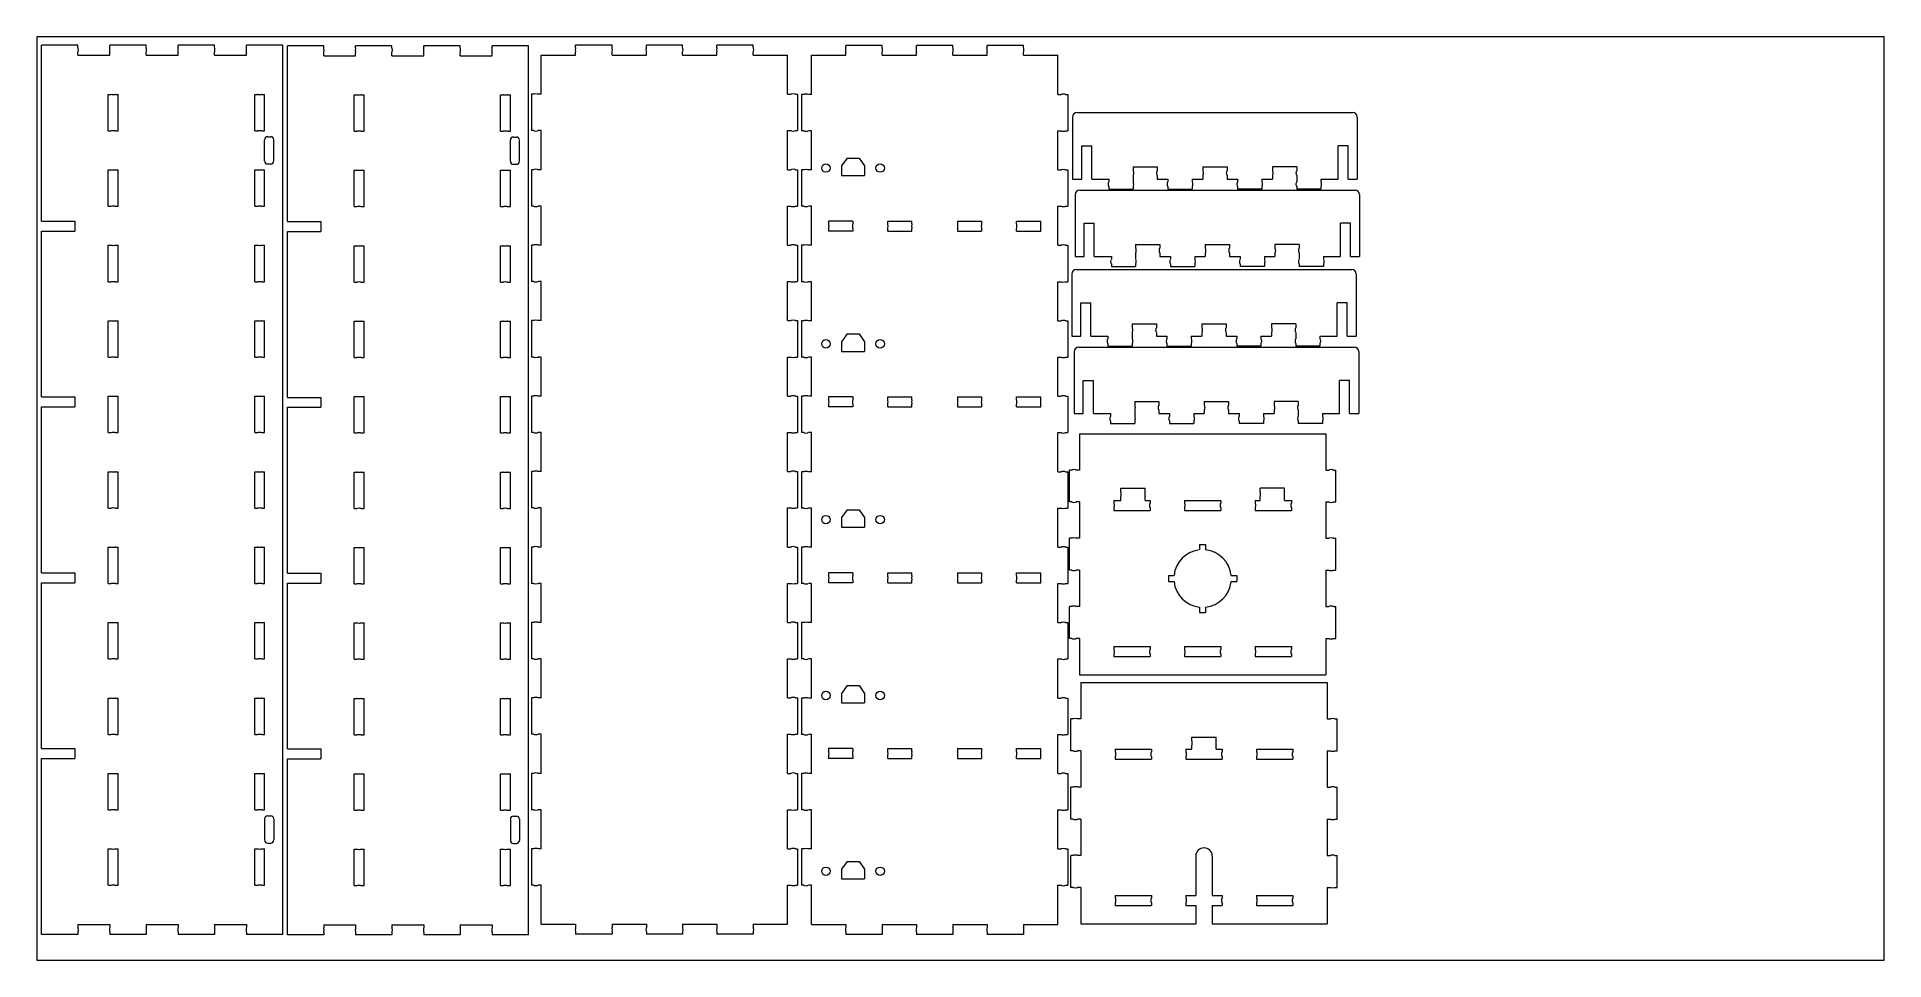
# Paper-space layout '1 Charger - V1' of a CAD drawing. Header units: inches. Extents: x 0 to 24, y 0 to 12.
# The model-space entities are those that its viewports show. They can reach past a viewport. Long polylines and large blocks are cut down to what shows.
import ezdxf

# ---------------------------------------------------------------- set-up
doc = ezdxf.new("R2010")
doc.units = ezdxf.units.IN
doc.header["$LTSCALE"] = 0.5
doc.header["$MEASUREMENT"] = 0
doc.layers.add('Visible', color=1, linetype='Continuous', lineweight=13)

msp = doc.modelspace()

# ---------------------------------------------------------------- linework, layer by layer
at = {"layer": 'Visible'}
for p, q in [((1.05, 11.891), (0.578, 11.891)), ((0.578, 9.605), (0.578, 11.891)), ((1.05, 11.861), (1.05, 11.891)), ((1.05, 11.761), (1.05, 11.802)), ((1.05, 11.761), (1.465, 11.761)), ((1.465, 11.861), (1.465, 11.891)), ((1.937, 11.891), (1.465, 11.891)), ((1.465, 11.761), (1.465, 11.802)), ((1.937, 11.861), (1.937, 11.891)), ((1.937, 11.761), (1.937, 11.802)), ((1.937, 11.761), (2.352, 11.761)), ((2.352, 11.861), (2.352, 11.891)), ((2.825, 11.891), (2.352, 11.891)), ((2.352, 11.761), (2.352, 11.802)), ((2.825, 11.861), (2.825, 11.891)), ((2.825, 11.761), (2.825, 11.802)), ((2.825, 11.761), (3.239, 11.761)), ((3.239, 11.861), (3.239, 11.891)), ((3.712, 11.891), (3.239, 11.891)), ((3.239, 11.761), (3.239, 11.802)), ((3.712, 0.334), (3.712, 11.891)), ((4.243, 11.886), (3.771, 11.886)), ((3.771, 9.601), (3.771, 11.886)), ((4.243, 11.857), (4.243, 11.886)), ((4.243, 11.756), (4.243, 11.798)), ((4.658, 11.857), (4.658, 11.886)), ((5.13, 11.886), (4.658, 11.886)), ((4.658, 11.756), (4.658, 11.798)), ((5.13, 11.857), (5.13, 11.886)), ((5.13, 11.756), (5.13, 11.798)), ((5.545, 11.857), (5.545, 11.886)), ((6.017, 11.886), (5.545, 11.886)), ((5.545, 11.756), (5.545, 11.798)), ((6.017, 11.857), (6.017, 11.886)), ((6.017, 11.756), (6.017, 11.798)), ((6.432, 11.857), (6.432, 11.886)), ((6.905, 11.886), (6.432, 11.886)), ((6.432, 11.756), (6.432, 11.798)), ((6.905, 0.329), (6.905, 11.886)), ((7.07, 11.254), (7.07, 11.763)), ((7.07, 11.763), (7.516, 11.763)), ((7.516, 11.863), (7.516, 11.893)), ((7.989, 11.893), (7.516, 11.893)), ((7.516, 11.763), (7.516, 11.804)), ((7.989, 11.863), (7.989, 11.893)), ((7.989, 11.763), (7.989, 11.804)), ((7.989, 11.763), (8.435, 11.763)), ((8.435, 11.863), (8.435, 11.893)), ((8.907, 11.893), (8.435, 11.893)), ((8.435, 11.763), (8.435, 11.804)), ((8.907, 11.863), (8.907, 11.893)), ((8.907, 11.763), (8.907, 11.804)), ((8.907, 11.763), (9.353, 11.763)), ((9.353, 11.863), (9.353, 11.893)), ((9.825, 11.893), (9.353, 11.893)), ((9.353, 11.763), (9.353, 11.804)), ((9.825, 11.863), (9.825, 11.893)), ((9.825, 11.763), (9.825, 11.804)), ((9.825, 11.763), (10.271, 11.763)), ((10.271, 11.254), (10.271, 11.763)), ((10.581, 11.252), (10.581, 11.761)), ((10.581, 11.761), (11.027, 11.761)), ((11.027, 11.861), (11.027, 11.89)), ((11.499, 11.89), (11.027, 11.89)), ((11.027, 11.761), (11.027, 11.802)), ((11.499, 11.861), (11.499, 11.89)), ((11.499, 11.761), (11.499, 11.802)), ((11.499, 11.761), (11.945, 11.761)), ((11.945, 11.861), (11.945, 11.89)), ((12.418, 11.89), (11.945, 11.89)), ((11.945, 11.761), (11.945, 11.802)), ((12.418, 11.861), (12.418, 11.89)), ((12.418, 11.761), (12.418, 11.802)), ((12.418, 11.761), (12.864, 11.761)), ((12.864, 11.861), (12.864, 11.89)), ((13.336, 11.89), (12.864, 11.89)), ((12.864, 11.761), (12.864, 11.802)), ((13.336, 11.861), (13.336, 11.89)), ((13.336, 11.761), (13.336, 11.802)), ((13.336, 11.761), (13.782, 11.761)), ((13.782, 11.252), (13.782, 11.761)), ((4.243, 11.756), (4.658, 11.756)), ((5.13, 11.756), (5.545, 11.756)), ((6.017, 11.756), (6.432, 11.756)), ((1.444, 11.252), (1.479, 11.252)), ((1.444, 10.78), (1.444, 11.252)), ((1.538, 11.252), (1.574, 11.252)), ((1.574, 10.78), (1.574, 11.252)), ((3.346, 11.252), (3.381, 11.252)), ((3.346, 10.78), (3.346, 11.252)), ((3.44, 11.252), (3.475, 11.252)), ((3.475, 10.78), (3.475, 11.252)), ((4.637, 11.248), (4.672, 11.248)), ((4.637, 10.776), (4.637, 11.248)), ((4.731, 11.248), (4.767, 11.248)), ((4.767, 10.776), (4.767, 11.248)), ((6.538, 11.248), (6.574, 11.248)), ((6.538, 10.776), (6.538, 11.248)), ((6.633, 11.248), (6.668, 11.248)), ((6.668, 10.776), (6.668, 11.248)), ((6.941, 11.254), (6.941, 10.782)), ((6.97, 11.254), (6.941, 11.254)), ((7.07, 11.254), (7.029, 11.254)), ((10.271, 11.254), (10.313, 11.254)), ((10.372, 11.254), (10.401, 11.254)), ((10.401, 11.254), (10.401, 10.782)), ((10.451, 11.252), (10.451, 10.78)), ((10.481, 11.252), (10.451, 11.252)), ((10.581, 11.252), (10.54, 11.252)), ((13.782, 11.252), (13.823, 11.252)), ((13.882, 11.252), (13.912, 11.252)), ((13.912, 11.252), (13.912, 10.78)), ((13.974, 10.959), (13.974, 10.152)), ((14.033, 11.018), (17.612, 11.018)), ((17.671, 10.959), (17.671, 10.152)), ((1.444, 10.78), (1.479, 10.78)), ((1.538, 10.78), (1.574, 10.78)), ((3.346, 10.78), (3.381, 10.78)), ((3.44, 10.78), (3.475, 10.78)), ((3.475, 10.388), (3.475, 10.664)), ((3.515, 10.703), (3.554, 10.703)), ((3.594, 10.388), (3.594, 10.664)), ((4.637, 10.776), (4.672, 10.776)), ((4.731, 10.776), (4.767, 10.776)), ((6.538, 10.776), (6.574, 10.776)), ((6.633, 10.776), (6.668, 10.776)), ((6.668, 10.384), (6.668, 10.659)), ((6.708, 10.699), (6.747, 10.699)), ((6.786, 10.384), (6.786, 10.659)), ((6.97, 10.782), (6.941, 10.782)), ((7.07, 10.782), (7.029, 10.782)), ((7.07, 10.274), (7.07, 10.782)), ((10.271, 10.782), (10.313, 10.782)), ((10.271, 10.274), (10.271, 10.782)), ((10.372, 10.782), (10.401, 10.782)), ((10.481, 10.78), (10.451, 10.78)), ((10.581, 10.78), (10.54, 10.78)), ((10.581, 10.271), (10.581, 10.78)), ((13.782, 10.78), (13.823, 10.78)), ((13.782, 10.271), (13.782, 10.78)), ((13.882, 10.78), (13.912, 10.78)), ((14.092, 10.585), (14.222, 10.585)), ((14.092, 10.152), (14.092, 10.585)), ((14.222, 10.152), (14.222, 10.585)), ((17.553, 10.585), (17.423, 10.585)), ((17.423, 10.152), (17.423, 10.585)), ((17.553, 10.152), (17.553, 10.585)), ((3.515, 10.349), (3.554, 10.349)), ((6.708, 10.344), (6.747, 10.344)), ((11.043, 10.425), (10.972, 10.323)), ((10.972, 10.323), (10.972, 10.199)), ((11.043, 10.425), (11.2, 10.425)), ((11.2, 10.425), (11.271, 10.323)), ((11.271, 10.323), (11.271, 10.199)), ((1.444, 10.272), (1.479, 10.272)), ((1.444, 9.799), (1.444, 10.272)), ((1.538, 10.272), (1.574, 10.272)), ((1.574, 9.799), (1.574, 10.272)), ((3.346, 10.272), (3.381, 10.272)), ((3.346, 9.799), (3.346, 10.272)), ((3.44, 10.272), (3.475, 10.272)), ((3.475, 9.799), (3.475, 10.272)), ((4.637, 10.267), (4.672, 10.267)), ((4.637, 9.795), (4.637, 10.267)), ((4.731, 10.267), (4.767, 10.267)), ((4.767, 9.795), (4.767, 10.267)), ((6.538, 10.267), (6.574, 10.267)), ((6.538, 9.795), (6.538, 10.267)), ((6.633, 10.267), (6.668, 10.267)), ((6.668, 9.795), (6.668, 10.267)), ((6.941, 10.274), (6.941, 9.801)), ((6.97, 10.274), (6.941, 10.274)), ((7.07, 10.274), (7.029, 10.274)), ((10.271, 10.274), (10.313, 10.274)), ((10.372, 10.274), (10.401, 10.274)), ((10.401, 10.274), (10.401, 9.801)), ((10.451, 10.271), (10.451, 9.799)), ((10.481, 10.271), (10.451, 10.271)), ((10.581, 10.271), (10.54, 10.271)), ((10.972, 10.199), (11.271, 10.199)), ((13.782, 10.271), (13.823, 10.271)), ((13.882, 10.271), (13.912, 10.271)), ((13.912, 10.271), (13.912, 9.799)), ((13.974, 10.152), (14.092, 10.152)), ((14.222, 10.152), (14.444, 10.152)), ((14.444, 10.152), (14.444, 10.117)), ((14.759, 10.31), (15.074, 10.31)), ((14.759, 10.31), (14.759, 10.261)), ((14.759, 10.201), (14.759, 10.117)), ((15.074, 10.31), (15.074, 10.261)), ((15.074, 10.201), (15.074, 10.152)), ((15.074, 10.152), (15.212, 10.152)), ((15.212, 10.152), (15.212, 10.117)), ((15.527, 10.152), (15.527, 10.117)), ((15.527, 10.152), (15.665, 10.152)), ((15.665, 10.31), (15.98, 10.31)), ((15.665, 10.31), (15.665, 10.261)), ((15.665, 10.201), (15.665, 10.152)), ((15.98, 10.31), (15.98, 10.261)), ((15.98, 10.201), (15.98, 10.152)), ((15.98, 10.152), (16.118, 10.152)), ((16.118, 10.152), (16.118, 10.117)), ((16.433, 10.152), (16.433, 10.117)), ((16.433, 10.152), (16.57, 10.152)), ((16.885, 10.31), (16.57, 10.31)), ((16.57, 10.31), (16.57, 10.261)), ((16.57, 10.201), (16.57, 10.152)), ((16.885, 10.31), (16.885, 10.261)), ((16.885, 10.201), (16.885, 10.117)), ((17.2, 10.152), (17.2, 10.117)), ((17.2, 10.152), (17.423, 10.152)), ((17.553, 10.152), (17.671, 10.152)), ((14.006, 9.951), (14.006, 9.144)), ((14.066, 10.01), (17.644, 10.01)), ((14.444, 10.058), (14.444, 10.022)), ((14.444, 10.022), (14.759, 10.022)), ((14.759, 10.058), (14.759, 10.022)), ((15.212, 10.058), (15.212, 10.022)), ((15.212, 10.022), (15.527, 10.022)), ((15.527, 10.058), (15.527, 10.022)), ((16.118, 10.058), (16.118, 10.022)), ((16.433, 10.022), (16.118, 10.022)), ((16.433, 10.058), (16.433, 10.022)), ((16.885, 10.058), (16.885, 10.022)), ((17.2, 10.022), (16.885, 10.022)), ((17.2, 10.058), (17.2, 10.022)), ((17.703, 9.951), (17.703, 9.144)), ((0.578, 9.605), (1.011, 9.605)), ((1.011, 9.605), (1.011, 9.475)), ((1.444, 9.799), (1.479, 9.799)), ((1.538, 9.799), (1.574, 9.799)), ((3.346, 9.799), (3.381, 9.799)), ((3.44, 9.799), (3.475, 9.799)), ((3.771, 9.601), (4.204, 9.601)), ((4.204, 9.601), (4.204, 9.471)), ((4.637, 9.795), (4.672, 9.795)), ((4.731, 9.795), (4.767, 9.795)), ((6.538, 9.795), (6.574, 9.795)), ((6.633, 9.795), (6.668, 9.795)), ((6.97, 9.801), (6.941, 9.801)), ((7.07, 9.801), (7.029, 9.801)), ((7.07, 9.293), (7.07, 9.801)), ((10.271, 9.801), (10.313, 9.801)), ((10.271, 9.293), (10.271, 9.801)), ((10.372, 9.801), (10.401, 9.801)), ((10.481, 9.799), (10.451, 9.799)), ((10.581, 9.799), (10.54, 9.799)), ((10.581, 9.291), (10.581, 9.799)), ((11.119, 9.605), (10.804, 9.605)), ((10.804, 9.605), (10.804, 9.57)), ((11.119, 9.605), (11.119, 9.57)), ((11.571, 9.605), (11.886, 9.605)), ((11.571, 9.57), (11.571, 9.605)), ((11.886, 9.57), (11.886, 9.605)), ((12.477, 9.605), (12.792, 9.605)), ((12.477, 9.605), (12.477, 9.57)), ((12.792, 9.605), (12.792, 9.57)), ((13.245, 9.605), (13.56, 9.605)), ((13.245, 9.57), (13.245, 9.605)), ((13.56, 9.57), (13.56, 9.605)), ((13.782, 9.799), (13.823, 9.799)), ((13.782, 9.291), (13.782, 9.799)), ((13.882, 9.799), (13.912, 9.799)), ((0.578, 7.32), (0.578, 9.475)), ((0.578, 9.475), (1.011, 9.475)), ((3.771, 7.315), (3.771, 9.471)), ((3.771, 9.471), (4.204, 9.471)), ((10.804, 9.511), (10.804, 9.475)), ((11.119, 9.475), (10.804, 9.475)), ((11.119, 9.511), (11.119, 9.475)), ((11.571, 9.475), (11.571, 9.511)), ((11.571, 9.475), (11.886, 9.475)), ((11.886, 9.475), (11.886, 9.511)), ((12.477, 9.511), (12.477, 9.475)), ((12.477, 9.475), (12.792, 9.475)), ((12.792, 9.511), (12.792, 9.475)), ((13.245, 9.475), (13.245, 9.511)), ((13.245, 9.475), (13.56, 9.475)), ((13.56, 9.475), (13.56, 9.511)), ((14.125, 9.577), (14.254, 9.577)), ((14.125, 9.144), (14.125, 9.577)), ((14.254, 9.144), (14.254, 9.577)), ((17.585, 9.577), (17.455, 9.577)), ((17.455, 9.144), (17.455, 9.577)), ((17.585, 9.144), (17.585, 9.577)), ((1.444, 9.291), (1.479, 9.291)), ((1.444, 8.818), (1.444, 9.291)), ((1.538, 9.291), (1.574, 9.291)), ((1.574, 8.818), (1.574, 9.291)), ((3.346, 9.291), (3.381, 9.291)), ((3.346, 8.818), (3.346, 9.291)), ((3.44, 9.291), (3.475, 9.291)), ((3.475, 8.818), (3.475, 9.291)), ((4.637, 9.286), (4.672, 9.286)), ((4.637, 8.814), (4.637, 9.286)), ((4.731, 9.286), (4.767, 9.286)), ((4.767, 8.814), (4.767, 9.286)), ((6.538, 9.286), (6.574, 9.286)), ((6.538, 8.814), (6.538, 9.286)), ((6.633, 9.286), (6.668, 9.286)), ((6.668, 8.814), (6.668, 9.286)), ((6.941, 9.293), (6.941, 8.82)), ((6.97, 9.293), (6.941, 9.293)), ((7.07, 9.293), (7.029, 9.293)), ((10.271, 9.293), (10.313, 9.293)), ((10.372, 9.293), (10.401, 9.293)), ((10.401, 9.293), (10.401, 8.82)), ((10.451, 9.291), (10.451, 8.818)), ((10.481, 9.291), (10.451, 9.291)), ((10.581, 9.291), (10.54, 9.291)), ((13.782, 9.291), (13.823, 9.291)), ((13.882, 9.291), (13.912, 9.291)), ((13.912, 9.291), (13.912, 8.818)), ((14.006, 9.144), (14.125, 9.144)), ((14.254, 9.144), (14.477, 9.144)), ((14.477, 9.144), (14.477, 9.109)), ((14.792, 9.302), (15.107, 9.302)), ((14.792, 9.302), (14.792, 9.252)), ((14.792, 9.193), (14.792, 9.109)), ((15.107, 9.302), (15.107, 9.252)), ((15.107, 9.193), (15.107, 9.144)), ((15.107, 9.144), (15.245, 9.144)), ((15.245, 9.144), (15.245, 9.109)), ((15.56, 9.144), (15.56, 9.109)), ((15.56, 9.144), (15.697, 9.144)), ((15.697, 9.302), (16.012, 9.302)), ((15.697, 9.302), (15.697, 9.252)), ((15.697, 9.193), (15.697, 9.144)), ((16.012, 9.302), (16.012, 9.252)), ((16.012, 9.193), (16.012, 9.144)), ((16.012, 9.144), (16.15, 9.144)), ((16.15, 9.144), (16.15, 9.109)), ((16.465, 9.144), (16.465, 9.109)), ((16.465, 9.144), (16.603, 9.144)), ((16.918, 9.302), (16.603, 9.302)), ((16.603, 9.302), (16.603, 9.252)), ((16.603, 9.193), (16.603, 9.144)), ((16.918, 9.302), (16.918, 9.252)), ((16.918, 9.193), (16.918, 9.109)), ((17.233, 9.144), (17.233, 9.109)), ((17.233, 9.144), (17.455, 9.144)), ((17.585, 9.144), (17.703, 9.144)), ((13.962, 8.918), (13.962, 8.111)), ((14.021, 8.977), (17.6, 8.977)), ((14.477, 9.05), (14.477, 9.014)), ((14.477, 9.014), (14.792, 9.014)), ((14.792, 9.05), (14.792, 9.014)), ((15.245, 9.05), (15.245, 9.014)), ((15.245, 9.014), (15.56, 9.014)), ((15.56, 9.05), (15.56, 9.014)), ((16.15, 9.05), (16.15, 9.014)), ((16.465, 9.014), (16.15, 9.014)), ((16.465, 9.05), (16.465, 9.014)), ((16.918, 9.05), (16.918, 9.014)), ((17.233, 9.014), (16.918, 9.014)), ((17.233, 9.05), (17.233, 9.014)), ((17.659, 8.918), (17.659, 8.111)), ((1.444, 8.818), (1.479, 8.818)), ((1.538, 8.818), (1.574, 8.818)), ((3.346, 8.818), (3.381, 8.818)), ((3.44, 8.818), (3.475, 8.818)), ((4.637, 8.814), (4.672, 8.814)), ((4.731, 8.814), (4.767, 8.814)), ((6.538, 8.814), (6.574, 8.814)), ((6.633, 8.814), (6.668, 8.814)), ((6.97, 8.82), (6.941, 8.82)), ((7.07, 8.82), (7.029, 8.82)), ((7.07, 8.312), (7.07, 8.82)), ((10.271, 8.82), (10.313, 8.82)), ((10.271, 8.312), (10.271, 8.82)), ((10.372, 8.82), (10.401, 8.82)), ((10.481, 8.818), (10.451, 8.818)), ((10.581, 8.818), (10.54, 8.818)), ((10.581, 8.31), (10.581, 8.818)), ((13.782, 8.818), (13.823, 8.818)), ((13.782, 8.31), (13.782, 8.818)), ((13.882, 8.818), (13.912, 8.818)), ((14.08, 8.544), (14.21, 8.544)), ((14.08, 8.111), (14.08, 8.544)), ((14.21, 8.111), (14.21, 8.544)), ((17.541, 8.544), (17.411, 8.544)), ((17.411, 8.111), (17.411, 8.544)), ((17.541, 8.111), (17.541, 8.544)), ((1.444, 8.31), (1.479, 8.31)), ((1.444, 7.837), (1.444, 8.31)), ((1.538, 8.31), (1.574, 8.31)), ((1.574, 7.837), (1.574, 8.31)), ((3.346, 8.31), (3.381, 8.31)), ((3.346, 7.837), (3.346, 8.31)), ((3.44, 8.31), (3.475, 8.31)), ((3.475, 7.837), (3.475, 8.31)), ((4.637, 8.306), (4.672, 8.306)), ((4.637, 7.833), (4.637, 8.306)), ((4.731, 8.306), (4.767, 8.306)), ((4.767, 7.833), (4.767, 8.306)), ((6.538, 8.306), (6.574, 8.306)), ((6.538, 7.833), (6.538, 8.306)), ((6.633, 8.306), (6.668, 8.306)), ((6.668, 7.833), (6.668, 8.306)), ((6.941, 8.312), (6.941, 7.839)), ((6.97, 8.312), (6.941, 8.312)), ((7.07, 8.312), (7.029, 8.312)), ((10.271, 8.312), (10.313, 8.312)), ((10.372, 8.312), (10.401, 8.312)), ((10.401, 8.312), (10.401, 7.839)), ((10.451, 8.31), (10.451, 7.837)), ((10.481, 8.31), (10.451, 8.31)), ((10.581, 8.31), (10.54, 8.31)), ((13.782, 8.31), (13.823, 8.31)), ((13.882, 8.31), (13.912, 8.31)), ((13.912, 8.31), (13.912, 7.837)), ((14.747, 8.269), (15.062, 8.269)), ((14.747, 8.269), (14.747, 8.219)), ((14.747, 8.16), (14.747, 8.076)), ((15.062, 8.269), (15.062, 8.219)), ((15.062, 8.16), (15.062, 8.111)), ((15.653, 8.269), (15.968, 8.269)), ((15.653, 8.269), (15.653, 8.219)), ((15.653, 8.16), (15.653, 8.111)), ((15.968, 8.269), (15.968, 8.219)), ((15.968, 8.16), (15.968, 8.111)), ((16.873, 8.269), (16.558, 8.269)), ((16.558, 8.269), (16.558, 8.219)), ((16.558, 8.16), (16.558, 8.111)), ((16.873, 8.269), (16.873, 8.219)), ((16.873, 8.16), (16.873, 8.076)), ((11.043, 8.139), (10.972, 8.037)), ((10.972, 8.037), (10.972, 7.913)), ((11.043, 8.139), (11.2, 8.139)), ((11.2, 8.139), (11.271, 8.037)), ((11.271, 8.037), (11.271, 7.913)), ((13.962, 8.111), (14.08, 8.111)), ((14.054, 7.969), (17.632, 7.969)), ((14.21, 8.111), (14.432, 8.111)), ((14.432, 8.111), (14.432, 8.076)), ((14.432, 8.017), (14.432, 7.981)), ((14.432, 7.981), (14.747, 7.981)), ((14.747, 8.017), (14.747, 7.981)), ((15.062, 8.111), (15.2, 8.111)), ((15.2, 8.111), (15.2, 8.076)), ((15.2, 8.017), (15.2, 7.981)), ((15.2, 7.981), (15.515, 7.981)), ((15.515, 8.111), (15.515, 8.076)), ((15.515, 8.111), (15.653, 8.111)), ((15.515, 8.017), (15.515, 7.981)), ((15.968, 8.111), (16.106, 8.111)), ((16.106, 8.111), (16.106, 8.076)), ((16.106, 8.017), (16.106, 7.981)), ((16.421, 7.981), (16.106, 7.981)), ((16.421, 8.111), (16.421, 8.076)), ((16.421, 8.111), (16.558, 8.111)), ((16.421, 8.017), (16.421, 7.981)), ((16.873, 8.017), (16.873, 7.981)), ((17.188, 7.981), (16.873, 7.981)), ((17.188, 8.111), (17.188, 8.076)), ((17.188, 8.111), (17.411, 8.111)), ((17.188, 8.017), (17.188, 7.981)), ((17.541, 8.111), (17.659, 8.111)), ((1.444, 7.837), (1.479, 7.837)), ((1.538, 7.837), (1.574, 7.837)), ((3.346, 7.837), (3.381, 7.837)), ((3.44, 7.837), (3.475, 7.837)), ((4.637, 7.833), (4.672, 7.833)), ((4.731, 7.833), (4.767, 7.833)), ((6.538, 7.833), (6.574, 7.833)), ((6.633, 7.833), (6.668, 7.833)), ((6.97, 7.839), (6.941, 7.839)), ((7.07, 7.839), (7.029, 7.839)), ((7.07, 7.331), (7.07, 7.839)), ((10.271, 7.839), (10.313, 7.839)), ((10.271, 7.331), (10.271, 7.839)), ((10.372, 7.839), (10.401, 7.839)), ((10.481, 7.837), (10.451, 7.837)), ((10.581, 7.837), (10.54, 7.837)), ((10.581, 7.329), (10.581, 7.837)), ((10.972, 7.913), (11.271, 7.913)), ((13.782, 7.837), (13.823, 7.837)), ((13.782, 7.329), (13.782, 7.837)), ((13.882, 7.837), (13.912, 7.837)), ((13.995, 7.91), (13.995, 7.103)), ((17.691, 7.91), (17.691, 7.103)), ((14.113, 7.536), (14.243, 7.536)), ((14.113, 7.103), (14.113, 7.536)), ((14.243, 7.103), (14.243, 7.536)), ((17.573, 7.536), (17.443, 7.536)), ((17.443, 7.103), (17.443, 7.536)), ((17.573, 7.103), (17.573, 7.536)), ((0.578, 7.32), (1.011, 7.32)), ((1.011, 7.32), (1.011, 7.19)), ((1.444, 7.329), (1.479, 7.329)), ((1.444, 6.857), (1.444, 7.329)), ((1.538, 7.329), (1.574, 7.329)), ((1.574, 6.857), (1.574, 7.329)), ((3.346, 7.329), (3.381, 7.329)), ((3.346, 6.857), (3.346, 7.329)), ((3.44, 7.329), (3.475, 7.329)), ((3.475, 6.857), (3.475, 7.329)), ((3.771, 7.315), (4.204, 7.315)), ((4.204, 7.315), (4.204, 7.186)), ((4.637, 7.325), (4.672, 7.325)), ((4.637, 6.852), (4.637, 7.325)), ((4.731, 7.325), (4.767, 7.325)), ((4.767, 6.852), (4.767, 7.325)), ((6.538, 7.325), (6.574, 7.325)), ((6.538, 6.852), (6.538, 7.325)), ((6.633, 7.325), (6.668, 7.325)), ((6.668, 6.852), (6.668, 7.325)), ((6.941, 7.331), (6.941, 6.859)), ((6.97, 7.331), (6.941, 7.331)), ((7.07, 7.331), (7.029, 7.331)), ((10.271, 7.331), (10.313, 7.331)), ((10.372, 7.331), (10.401, 7.331)), ((10.401, 7.331), (10.401, 6.859)), ((10.451, 7.329), (10.451, 6.856)), ((10.481, 7.329), (10.451, 7.329)), ((10.581, 7.329), (10.54, 7.329)), ((11.119, 7.32), (10.804, 7.32)), ((10.804, 7.32), (10.804, 7.284)), ((10.804, 7.225), (10.804, 7.19)), ((11.119, 7.32), (11.119, 7.284)), ((11.119, 7.225), (11.119, 7.19)), ((11.571, 7.32), (11.886, 7.32)), ((11.571, 7.284), (11.571, 7.32)), ((11.571, 7.19), (11.571, 7.225)), ((11.886, 7.284), (11.886, 7.32)), ((11.886, 7.19), (11.886, 7.225)), ((12.477, 7.32), (12.792, 7.32)), ((12.477, 7.32), (12.477, 7.284)), ((12.477, 7.225), (12.477, 7.19)), ((12.792, 7.32), (12.792, 7.284)), ((12.792, 7.225), (12.792, 7.19)), ((13.245, 7.32), (13.56, 7.32)), ((13.245, 7.284), (13.245, 7.32)), ((13.245, 7.19), (13.245, 7.225)), ((13.56, 7.284), (13.56, 7.32)), ((13.56, 7.19), (13.56, 7.225)), ((13.782, 7.329), (13.823, 7.329)), ((13.882, 7.329), (13.912, 7.329)), ((13.912, 7.329), (13.912, 6.856)), ((14.78, 7.261), (15.095, 7.261)), ((14.78, 7.261), (14.78, 7.211)), ((15.095, 7.261), (15.095, 7.211)), ((15.685, 7.261), (16, 7.261)), ((15.685, 7.261), (15.685, 7.211)), ((16, 7.261), (16, 7.211)), ((16.906, 7.261), (16.591, 7.261)), ((16.591, 7.261), (16.591, 7.211)), ((16.906, 7.261), (16.906, 7.211)), ((0.578, 5.034), (0.578, 7.19)), ((0.578, 7.19), (1.011, 7.19)), ((3.771, 5.03), (3.771, 7.186)), ((3.771, 7.186), (4.204, 7.186)), ((11.119, 7.19), (10.804, 7.19)), ((11.571, 7.19), (11.886, 7.19)), ((12.477, 7.19), (12.792, 7.19)), ((13.245, 7.19), (13.56, 7.19)), ((13.995, 7.103), (14.113, 7.103)), ((14.243, 7.103), (14.465, 7.103)), ((14.465, 7.103), (14.465, 7.068)), ((14.465, 7.009), (14.465, 6.973)), ((14.465, 6.973), (14.78, 6.973)), ((14.78, 7.152), (14.78, 7.068)), ((14.78, 7.009), (14.78, 6.973)), ((15.095, 7.152), (15.095, 7.103)), ((15.095, 7.103), (15.233, 7.103)), ((15.233, 7.103), (15.233, 7.068)), ((15.233, 7.009), (15.233, 6.973)), ((15.233, 6.973), (15.548, 6.973)), ((15.548, 7.103), (15.548, 7.068)), ((15.548, 7.103), (15.685, 7.103)), ((15.548, 7.009), (15.548, 6.973)), ((15.685, 7.152), (15.685, 7.103)), ((16, 7.152), (16, 7.103)), ((16, 7.103), (16.138, 7.103)), ((16.138, 7.103), (16.138, 7.068)), ((16.138, 7.009), (16.138, 6.973)), ((16.453, 6.973), (16.138, 6.973)), ((16.453, 7.103), (16.453, 7.068)), ((16.453, 7.103), (16.591, 7.103)), ((16.453, 7.009), (16.453, 6.973)), ((16.591, 7.152), (16.591, 7.103)), ((16.906, 7.152), (16.906, 7.068)), ((16.906, 7.009), (16.906, 6.973)), ((17.221, 6.973), (16.906, 6.973)), ((17.221, 7.103), (17.221, 7.068)), ((17.221, 7.103), (17.443, 7.103)), ((17.221, 7.009), (17.221, 6.973)), ((17.573, 7.103), (17.691, 7.103)), ((1.444, 6.857), (1.479, 6.857)), ((1.538, 6.857), (1.574, 6.857)), ((3.346, 6.857), (3.381, 6.857)), ((3.44, 6.857), (3.475, 6.857)), ((4.637, 6.852), (4.672, 6.852)), ((4.731, 6.852), (4.767, 6.852)), ((6.538, 6.852), (6.574, 6.852)), ((6.633, 6.852), (6.668, 6.852)), ((6.97, 6.859), (6.941, 6.859)), ((7.07, 6.859), (7.029, 6.859)), ((7.07, 6.35), (7.07, 6.859)), ((10.271, 6.859), (10.313, 6.859)), ((10.271, 6.35), (10.271, 6.859)), ((10.372, 6.859), (10.401, 6.859)), ((10.481, 6.856), (10.451, 6.856)), ((10.581, 6.856), (10.54, 6.856)), ((10.581, 6.348), (10.581, 6.856)), ((13.782, 6.856), (13.823, 6.856)), ((13.782, 6.348), (13.782, 6.856)), ((13.882, 6.856), (13.912, 6.856)), ((14.062, 6.842), (14.062, 6.37)), ((14.062, 6.842), (17.263, 6.842)), ((17.263, 6.842), (17.263, 6.37)), ((1.444, 6.348), (1.479, 6.348)), ((1.444, 5.876), (1.444, 6.348)), ((1.538, 6.348), (1.574, 6.348)), ((1.574, 5.876), (1.574, 6.348)), ((3.346, 6.348), (3.381, 6.348)), ((3.346, 5.876), (3.346, 6.348)), ((3.44, 6.348), (3.475, 6.348)), ((3.475, 5.876), (3.475, 6.348)), ((4.637, 6.344), (4.672, 6.344)), ((4.637, 5.872), (4.637, 6.344)), ((4.731, 6.344), (4.767, 6.344)), ((4.767, 5.872), (4.767, 6.344)), ((6.538, 6.344), (6.574, 6.344)), ((6.538, 5.872), (6.538, 6.344)), ((6.633, 6.344), (6.668, 6.344)), ((6.668, 5.872), (6.668, 6.344)), ((6.941, 6.35), (6.941, 5.878)), ((6.97, 6.35), (6.941, 6.35)), ((7.07, 6.35), (7.029, 6.35)), ((10.271, 6.35), (10.313, 6.35)), ((10.372, 6.35), (10.401, 6.35)), ((10.401, 6.35), (10.401, 5.878)), ((10.451, 6.348), (10.451, 5.876)), ((10.481, 6.348), (10.451, 6.348)), ((10.581, 6.348), (10.54, 6.348)), ((13.782, 6.348), (13.823, 6.348)), ((13.882, 6.348), (13.912, 6.348)), ((13.912, 6.348), (13.912, 5.876)), ((13.932, 5.955), (13.932, 6.37)), ((13.962, 6.37), (13.932, 6.37)), ((14.062, 6.37), (14.021, 6.37)), ((17.263, 6.37), (17.304, 6.37)), ((17.364, 6.37), (17.393, 6.37)), ((17.393, 5.955), (17.393, 6.37)), ((14.6, 6.133), (14.915, 6.133)), ((14.6, 6.084), (14.6, 6.133)), ((14.6, 5.976), (14.6, 6.025)), ((14.915, 6.084), (14.915, 6.133)), ((14.915, 5.976), (14.915, 6.025)), ((16.726, 6.133), (16.411, 6.133)), ((16.411, 6.084), (16.411, 6.133)), ((16.411, 5.976), (16.411, 6.025)), ((16.726, 6.084), (16.726, 6.133)), ((16.726, 5.976), (16.726, 6.025)), ((1.444, 5.876), (1.479, 5.876)), ((1.538, 5.876), (1.574, 5.876)), ((3.346, 5.876), (3.381, 5.876)), ((3.44, 5.876), (3.475, 5.876)), ((4.637, 5.872), (4.672, 5.872)), ((4.731, 5.872), (4.767, 5.872)), ((6.538, 5.872), (6.574, 5.872)), ((6.633, 5.872), (6.668, 5.872)), ((6.97, 5.878), (6.941, 5.878)), ((7.07, 5.878), (7.029, 5.878)), ((7.07, 5.369), (7.07, 5.878)), ((10.271, 5.878), (10.313, 5.878)), ((10.271, 5.369), (10.271, 5.878)), ((10.372, 5.878), (10.401, 5.878)), ((10.481, 5.876), (10.451, 5.876)), ((10.581, 5.876), (10.54, 5.876)), ((10.581, 5.367), (10.581, 5.876)), ((11.043, 5.854), (10.972, 5.752)), ((11.043, 5.854), (11.2, 5.854)), ((11.2, 5.854), (11.271, 5.752)), ((13.782, 5.876), (13.823, 5.876)), ((13.782, 5.367), (13.782, 5.876)), ((13.882, 5.876), (13.912, 5.876)), ((13.962, 5.955), (13.932, 5.955)), ((14.062, 5.955), (14.021, 5.955)), ((14.062, 5.955), (14.062, 5.483)), ((14.508, 5.976), (14.508, 5.941)), ((14.508, 5.976), (14.6, 5.976)), ((14.508, 5.881), (14.508, 5.846)), ((14.508, 5.846), (14.981, 5.846)), ((14.915, 5.976), (14.981, 5.976)), ((14.981, 5.976), (14.981, 5.941)), ((14.981, 5.881), (14.981, 5.846)), ((15.427, 5.976), (15.899, 5.976)), ((15.427, 5.976), (15.427, 5.941)), ((15.427, 5.881), (15.427, 5.846)), ((15.427, 5.846), (15.899, 5.846)), ((15.899, 5.976), (15.899, 5.941)), ((15.899, 5.881), (15.899, 5.846)), ((16.345, 5.976), (16.345, 5.941)), ((16.345, 5.976), (16.411, 5.976)), ((16.345, 5.881), (16.345, 5.846)), ((16.345, 5.846), (16.817, 5.846)), ((16.726, 5.976), (16.817, 5.976)), ((16.817, 5.976), (16.817, 5.941)), ((16.817, 5.881), (16.817, 5.846)), ((17.263, 5.955), (17.304, 5.955)), ((17.263, 5.955), (17.263, 5.483)), ((17.364, 5.955), (17.393, 5.955)), ((10.972, 5.752), (10.972, 5.628)), ((10.972, 5.628), (11.271, 5.628)), ((11.271, 5.752), (11.271, 5.628)), ((1.444, 5.368), (1.479, 5.368)), ((1.444, 4.895), (1.444, 5.368)), ((1.538, 5.368), (1.574, 5.368)), ((1.574, 4.895), (1.574, 5.368)), ((3.346, 5.368), (3.381, 5.368)), ((3.346, 4.895), (3.346, 5.368)), ((3.44, 5.368), (3.475, 5.368)), ((3.475, 4.895), (3.475, 5.368)), ((4.637, 5.363), (4.672, 5.363)), ((4.637, 4.891), (4.637, 5.363)), ((4.731, 5.363), (4.767, 5.363)), ((4.767, 4.891), (4.767, 5.363)), ((6.538, 5.363), (6.574, 5.363)), ((6.538, 4.891), (6.538, 5.363)), ((6.633, 5.363), (6.668, 5.363)), ((6.668, 4.891), (6.668, 5.363)), ((6.941, 5.369), (6.941, 4.897)), ((6.97, 5.369), (6.941, 5.369)), ((7.07, 5.369), (7.029, 5.369)), ((10.271, 5.369), (10.313, 5.369)), ((10.372, 5.369), (10.401, 5.369)), ((10.401, 5.369), (10.401, 4.897)), ((10.451, 5.367), (10.451, 4.895)), ((10.481, 5.367), (10.451, 5.367)), ((10.581, 5.367), (10.54, 5.367)), ((13.782, 5.367), (13.823, 5.367)), ((13.882, 5.367), (13.912, 5.367)), ((13.912, 5.367), (13.912, 4.895)), ((13.932, 5.068), (13.932, 5.483)), ((13.962, 5.483), (13.932, 5.483)), ((14.062, 5.483), (14.021, 5.483)), ((15.623, 5.403), (15.702, 5.403)), ((15.623, 5.403), (15.623, 5.332)), ((15.702, 5.403), (15.702, 5.332)), ((17.263, 5.483), (17.304, 5.483)), ((17.364, 5.483), (17.393, 5.483)), ((17.393, 5.068), (17.393, 5.483)), ((13.962, 5.068), (13.932, 5.068)), ((14.062, 5.068), (14.021, 5.068)), ((14.062, 5.068), (14.062, 4.595)), ((17.263, 5.068), (17.304, 5.068)), ((17.263, 5.068), (17.263, 4.595)), ((17.364, 5.068), (17.393, 5.068)), ((0.578, 5.034), (1.011, 5.034)), ((0.578, 2.749), (0.578, 4.904)), ((0.578, 4.904), (1.011, 4.904)), ((1.011, 5.034), (1.011, 4.904)), ((1.444, 4.895), (1.479, 4.895)), ((1.538, 4.895), (1.574, 4.895)), ((3.346, 4.895), (3.381, 4.895)), ((3.44, 4.895), (3.475, 4.895)), ((3.771, 5.03), (4.204, 5.03)), ((3.771, 2.745), (3.771, 4.9)), ((3.771, 4.9), (4.204, 4.9)), ((4.204, 5.03), (4.204, 4.9)), ((4.637, 4.891), (4.672, 4.891)), ((4.731, 4.891), (4.767, 4.891)), ((6.538, 4.891), (6.574, 4.891)), ((6.633, 4.891), (6.668, 4.891)), ((6.97, 4.897), (6.941, 4.897)), ((7.07, 4.897), (7.029, 4.897)), ((7.07, 4.389), (7.07, 4.897)), ((10.271, 4.897), (10.313, 4.897)), ((10.271, 4.389), (10.271, 4.897)), ((10.372, 4.897), (10.401, 4.897)), ((10.481, 4.895), (10.451, 4.895)), ((10.581, 4.895), (10.54, 4.895)), ((10.581, 4.386), (10.581, 4.895)), ((11.119, 5.034), (10.804, 5.034)), ((10.804, 5.034), (10.804, 4.999)), ((10.804, 4.94), (10.804, 4.904)), ((11.119, 4.904), (10.804, 4.904)), ((11.119, 5.034), (11.119, 4.999)), ((11.119, 4.94), (11.119, 4.904)), ((11.571, 5.034), (11.886, 5.034)), ((11.571, 4.999), (11.571, 5.034)), ((11.571, 4.904), (11.571, 4.94)), ((11.571, 4.904), (11.886, 4.904)), ((11.886, 4.999), (11.886, 5.034)), ((11.886, 4.904), (11.886, 4.94)), ((12.477, 5.034), (12.792, 5.034)), ((12.477, 5.034), (12.477, 4.999)), ((12.477, 4.94), (12.477, 4.904)), ((12.477, 4.904), (12.792, 4.904)), ((12.792, 5.034), (12.792, 4.999)), ((12.792, 4.94), (12.792, 4.904)), ((13.245, 5.034), (13.56, 5.034)), ((13.245, 4.999), (13.245, 5.034)), ((13.245, 4.904), (13.245, 4.94)), ((13.245, 4.904), (13.56, 4.904)), ((13.56, 4.999), (13.56, 5.034)), ((13.56, 4.904), (13.56, 4.94)), ((13.782, 4.895), (13.823, 4.895)), ((13.782, 4.386), (13.782, 4.895)), ((13.882, 4.895), (13.912, 4.895)), ((15.22, 5), (15.291, 5)), ((15.22, 5), (15.22, 4.921)), ((15.22, 4.921), (15.291, 4.921)), ((16.035, 5), (16.106, 5)), ((16.035, 4.921), (16.106, 4.921)), ((16.106, 5), (16.106, 4.921)), ((13.932, 4.181), (13.932, 4.595)), ((13.962, 4.595), (13.932, 4.595)), ((14.062, 4.595), (14.021, 4.595)), ((15.623, 4.588), (15.623, 4.517)), ((15.702, 4.588), (15.702, 4.517)), ((17.263, 4.595), (17.304, 4.595)), ((17.364, 4.595), (17.393, 4.595)), ((17.393, 4.181), (17.393, 4.595)), ((1.444, 4.387), (1.479, 4.387)), ((1.444, 3.914), (1.444, 4.387)), ((1.538, 4.387), (1.574, 4.387)), ((1.574, 3.914), (1.574, 4.387)), ((3.346, 4.387), (3.381, 4.387)), ((3.346, 3.914), (3.346, 4.387)), ((3.44, 4.387), (3.475, 4.387)), ((3.475, 3.914), (3.475, 4.387)), ((4.637, 4.382), (4.672, 4.382)), ((4.637, 3.91), (4.637, 4.382)), ((4.731, 4.382), (4.767, 4.382)), ((4.767, 3.91), (4.767, 4.382)), ((6.538, 4.382), (6.574, 4.382)), ((6.538, 3.91), (6.538, 4.382)), ((6.633, 4.382), (6.668, 4.382)), ((6.668, 3.91), (6.668, 4.382)), ((6.941, 4.389), (6.941, 3.916)), ((6.97, 4.389), (6.941, 4.389)), ((7.07, 4.389), (7.029, 4.389)), ((10.271, 4.389), (10.313, 4.389)), ((10.372, 4.389), (10.401, 4.389)), ((10.401, 4.389), (10.401, 3.916)), ((10.451, 4.386), (10.451, 3.914)), ((10.481, 4.386), (10.451, 4.386)), ((10.581, 4.386), (10.54, 4.386)), ((13.782, 4.386), (13.823, 4.386)), ((13.882, 4.386), (13.912, 4.386)), ((13.912, 4.386), (13.912, 3.914)), ((15.623, 4.517), (15.702, 4.517)), ((13.962, 4.181), (13.932, 4.181)), ((14.062, 4.181), (14.021, 4.181)), ((14.062, 4.181), (14.062, 3.708)), ((17.263, 4.181), (17.304, 4.181)), ((17.263, 4.181), (17.263, 3.708)), ((17.364, 4.181), (17.393, 4.181)), ((1.444, 3.914), (1.479, 3.914)), ((1.538, 3.914), (1.574, 3.914)), ((3.346, 3.914), (3.381, 3.914)), ((3.44, 3.914), (3.475, 3.914)), ((4.637, 3.91), (4.672, 3.91)), ((4.731, 3.91), (4.767, 3.91)), ((6.538, 3.91), (6.574, 3.91)), ((6.633, 3.91), (6.668, 3.91)), ((6.97, 3.916), (6.941, 3.916)), ((7.07, 3.916), (7.029, 3.916)), ((7.07, 3.408), (7.07, 3.916)), ((10.271, 3.916), (10.313, 3.916)), ((10.271, 3.408), (10.271, 3.916)), ((10.372, 3.916), (10.401, 3.916)), ((10.481, 3.914), (10.451, 3.914)), ((10.581, 3.914), (10.54, 3.914)), ((10.581, 3.406), (10.581, 3.914)), ((13.782, 3.914), (13.823, 3.914)), ((13.782, 3.406), (13.782, 3.914)), ((13.882, 3.914), (13.912, 3.914)), ((14.508, 4.074), (14.981, 4.074)), ((14.508, 4.074), (14.508, 4.039)), ((14.508, 3.98), (14.508, 3.944)), ((14.508, 3.944), (14.981, 3.944)), ((14.981, 4.074), (14.981, 4.039)), ((14.981, 3.98), (14.981, 3.944)), ((15.427, 4.074), (15.899, 4.074)), ((15.427, 4.074), (15.427, 4.039)), ((15.427, 3.98), (15.427, 3.944)), ((15.427, 3.944), (15.899, 3.944)), ((15.899, 4.074), (15.899, 4.039)), ((15.899, 3.98), (15.899, 3.944)), ((16.345, 4.074), (16.817, 4.074)), ((16.345, 4.074), (16.345, 4.039)), ((16.345, 3.98), (16.345, 3.944)), ((16.345, 3.944), (16.817, 3.944)), ((16.817, 4.074), (16.817, 4.039)), ((16.817, 3.98), (16.817, 3.944)), ((14.062, 3.708), (17.263, 3.708)), ((14.081, 3.607), (14.081, 3.134)), ((14.081, 3.607), (17.282, 3.607)), ((17.282, 3.607), (17.282, 3.134)), ((1.444, 3.406), (1.479, 3.406)), ((1.444, 2.933), (1.444, 3.406)), ((1.538, 3.406), (1.574, 3.406)), ((1.574, 2.933), (1.574, 3.406)), ((3.346, 3.406), (3.381, 3.406)), ((3.346, 2.933), (3.346, 3.406)), ((3.44, 3.406), (3.475, 3.406)), ((3.475, 2.933), (3.475, 3.406)), ((4.637, 3.402), (4.672, 3.402)), ((4.637, 2.929), (4.637, 3.402)), ((4.731, 3.402), (4.767, 3.402)), ((4.767, 2.929), (4.767, 3.402)), ((6.538, 3.402), (6.574, 3.402)), ((6.538, 2.929), (6.538, 3.402)), ((6.633, 3.402), (6.668, 3.402)), ((6.668, 2.929), (6.668, 3.402)), ((6.941, 3.408), (6.941, 2.935)), ((6.97, 3.408), (6.941, 3.408)), ((7.07, 3.408), (7.029, 3.408)), ((10.271, 3.408), (10.313, 3.408)), ((10.372, 3.408), (10.401, 3.408)), ((10.401, 3.408), (10.401, 2.935)), ((10.451, 3.406), (10.451, 2.933)), ((10.481, 3.406), (10.451, 3.406)), ((10.581, 3.406), (10.54, 3.406)), ((11.043, 3.569), (10.972, 3.466)), ((10.972, 3.466), (10.972, 3.342)), ((11.043, 3.569), (11.2, 3.569)), ((11.2, 3.569), (11.271, 3.466)), ((11.271, 3.466), (11.271, 3.342)), ((13.782, 3.406), (13.823, 3.406)), ((13.882, 3.406), (13.912, 3.406)), ((13.912, 3.406), (13.912, 2.933)), ((10.972, 3.342), (11.271, 3.342)), ((13.951, 2.72), (13.951, 3.134)), ((13.98, 3.134), (13.951, 3.134)), ((14.081, 3.134), (14.039, 3.134)), ((17.282, 3.134), (17.323, 3.134)), ((17.382, 3.134), (17.411, 3.134)), ((17.411, 2.72), (17.411, 3.134)), ((1.444, 2.933), (1.479, 2.933)), ((1.538, 2.933), (1.574, 2.933)), ((3.346, 2.933), (3.381, 2.933)), ((3.44, 2.933), (3.475, 2.933)), ((4.637, 2.929), (4.672, 2.929)), ((4.731, 2.929), (4.767, 2.929)), ((6.538, 2.929), (6.574, 2.929)), ((6.633, 2.929), (6.668, 2.929)), ((6.97, 2.935), (6.941, 2.935)), ((7.07, 2.935), (7.029, 2.935)), ((7.07, 2.427), (7.07, 2.935)), ((10.271, 2.935), (10.313, 2.935)), ((10.271, 2.427), (10.271, 2.935)), ((10.372, 2.935), (10.401, 2.935)), ((10.481, 2.933), (10.451, 2.933)), ((10.581, 2.933), (10.54, 2.933)), ((10.581, 2.425), (10.581, 2.933)), ((13.782, 2.933), (13.823, 2.933)), ((13.782, 2.425), (13.782, 2.933)), ((13.882, 2.933), (13.912, 2.933)), ((15.524, 2.898), (15.839, 2.898)), ((15.524, 2.849), (15.524, 2.898)), ((15.839, 2.849), (15.839, 2.898)), ((0.578, 2.749), (1.011, 2.749)), ((1.011, 2.749), (1.011, 2.619)), ((3.771, 2.745), (4.204, 2.745)), ((4.204, 2.745), (4.204, 2.615)), ((11.119, 2.749), (10.804, 2.749)), ((10.804, 2.749), (10.804, 2.713)), ((10.804, 2.654), (10.804, 2.619)), ((11.119, 2.749), (11.119, 2.713)), ((11.119, 2.654), (11.119, 2.619)), ((11.571, 2.749), (11.886, 2.749)), ((11.571, 2.713), (11.571, 2.749)), ((11.571, 2.619), (11.571, 2.654)), ((11.886, 2.713), (11.886, 2.749)), ((11.886, 2.619), (11.886, 2.654)), ((12.477, 2.749), (12.792, 2.749)), ((12.477, 2.749), (12.477, 2.713)), ((12.477, 2.654), (12.477, 2.619)), ((12.792, 2.749), (12.792, 2.713)), ((12.792, 2.654), (12.792, 2.619)), ((13.245, 2.749), (13.56, 2.749)), ((13.245, 2.713), (13.245, 2.749)), ((13.245, 2.619), (13.245, 2.654)), ((13.56, 2.713), (13.56, 2.749)), ((13.56, 2.619), (13.56, 2.654)), ((13.98, 2.72), (13.951, 2.72)), ((14.081, 2.72), (14.039, 2.72)), ((14.081, 2.72), (14.081, 2.247)), ((14.527, 2.741), (14.999, 2.741)), ((14.527, 2.741), (14.527, 2.705)), ((14.527, 2.646), (14.527, 2.611)), ((14.999, 2.741), (14.999, 2.705)), ((14.999, 2.646), (14.999, 2.611)), ((15.445, 2.741), (15.445, 2.705)), ((15.445, 2.741), (15.524, 2.741)), ((15.445, 2.646), (15.445, 2.611)), ((15.524, 2.741), (15.524, 2.79)), ((15.839, 2.741), (15.839, 2.79)), ((15.839, 2.741), (15.917, 2.741)), ((15.917, 2.741), (15.917, 2.705)), ((15.917, 2.646), (15.917, 2.611)), ((16.363, 2.741), (16.836, 2.741)), ((16.363, 2.741), (16.363, 2.705)), ((16.363, 2.646), (16.363, 2.611)), ((16.836, 2.741), (16.836, 2.705)), ((16.836, 2.646), (16.836, 2.611)), ((17.282, 2.72), (17.323, 2.72)), ((17.282, 2.72), (17.282, 2.247)), ((17.382, 2.72), (17.411, 2.72)), ((0.578, 0.334), (0.578, 2.619)), ((0.578, 2.619), (1.011, 2.619)), ((1.444, 2.425), (1.479, 2.425)), ((1.444, 1.953), (1.444, 2.425)), ((1.538, 2.425), (1.574, 2.425)), ((1.574, 1.953), (1.574, 2.425)), ((3.346, 2.425), (3.381, 2.425)), ((3.346, 1.953), (3.346, 2.425)), ((3.44, 2.425), (3.475, 2.425)), ((3.475, 1.953), (3.475, 2.425)), ((3.771, 0.329), (3.771, 2.615)), ((3.771, 2.615), (4.204, 2.615)), ((4.637, 2.421), (4.672, 2.421)), ((4.637, 1.948), (4.637, 2.421)), ((4.731, 2.421), (4.767, 2.421)), ((4.767, 1.948), (4.767, 2.421)), ((6.538, 2.421), (6.574, 2.421)), ((6.538, 1.948), (6.538, 2.421)), ((6.633, 2.421), (6.668, 2.421)), ((6.668, 1.948), (6.668, 2.421)), ((6.941, 2.427), (6.941, 1.955)), ((6.97, 2.427), (6.941, 2.427)), ((7.07, 2.427), (7.029, 2.427)), ((10.271, 2.427), (10.313, 2.427)), ((10.372, 2.427), (10.401, 2.427)), ((10.401, 2.427), (10.401, 1.955)), ((10.451, 2.425), (10.451, 1.952)), ((10.481, 2.425), (10.451, 2.425)), ((10.581, 2.425), (10.54, 2.425)), ((11.119, 2.619), (10.804, 2.619)), ((11.571, 2.619), (11.886, 2.619)), ((12.477, 2.619), (12.792, 2.619)), ((13.245, 2.619), (13.56, 2.619)), ((13.782, 2.425), (13.823, 2.425)), ((13.882, 2.425), (13.912, 2.425)), ((13.912, 2.425), (13.912, 1.952)), ((14.527, 2.611), (14.999, 2.611)), ((15.445, 2.611), (15.917, 2.611)), ((16.363, 2.611), (16.836, 2.611)), ((13.951, 1.832), (13.951, 2.247)), ((13.98, 2.247), (13.951, 2.247)), ((14.081, 2.247), (14.039, 2.247)), ((17.282, 2.247), (17.323, 2.247)), ((17.382, 2.247), (17.411, 2.247)), ((17.411, 1.832), (17.411, 2.247)), ((1.444, 1.953), (1.479, 1.953)), ((1.538, 1.953), (1.574, 1.953)), ((3.346, 1.953), (3.381, 1.953)), ((3.44, 1.953), (3.475, 1.953)), ((4.637, 1.948), (4.672, 1.948)), ((4.731, 1.948), (4.767, 1.948)), ((6.538, 1.948), (6.574, 1.948)), ((6.633, 1.948), (6.668, 1.948)), ((6.97, 1.955), (6.941, 1.955)), ((7.07, 1.955), (7.029, 1.955)), ((7.07, 1.446), (7.07, 1.955)), ((10.271, 1.955), (10.313, 1.955)), ((10.271, 1.446), (10.271, 1.955)), ((10.372, 1.955), (10.401, 1.955)), ((10.481, 1.952), (10.451, 1.952)), ((10.581, 1.952), (10.54, 1.952)), ((10.581, 1.444), (10.581, 1.952)), ((13.782, 1.952), (13.823, 1.952)), ((13.782, 1.444), (13.782, 1.952)), ((13.882, 1.952), (13.912, 1.952)), ((3.475, 1.836), (3.475, 1.561)), ((3.515, 1.876), (3.554, 1.876)), ((3.594, 1.836), (3.594, 1.561)), ((6.668, 1.832), (6.668, 1.556)), ((6.708, 1.871), (6.747, 1.871)), ((6.786, 1.832), (6.786, 1.556)), ((13.98, 1.832), (13.951, 1.832)), ((14.081, 1.832), (14.039, 1.832)), ((14.081, 1.832), (14.081, 1.36)), ((17.282, 1.832), (17.323, 1.832)), ((17.282, 1.832), (17.282, 1.36)), ((17.382, 1.832), (17.411, 1.832)), ((1.444, 1.444), (1.479, 1.444)), ((1.444, 0.972), (1.444, 1.444)), ((1.538, 1.444), (1.574, 1.444)), ((1.574, 0.972), (1.574, 1.444)), ((3.346, 1.444), (3.381, 1.444)), ((3.346, 0.972), (3.346, 1.444)), ((3.44, 1.444), (3.475, 1.444)), ((3.475, 0.972), (3.475, 1.444)), ((3.515, 1.521), (3.554, 1.521)), ((6.708, 1.517), (6.747, 1.517)), ((6.941, 1.446), (6.941, 0.974)), ((6.97, 1.446), (6.941, 1.446)), ((7.07, 1.446), (7.029, 1.446)), ((10.271, 1.446), (10.313, 1.446)), ((10.372, 1.446), (10.401, 1.446)), ((10.401, 1.446), (10.401, 0.974)), ((10.451, 1.444), (10.451, 0.972)), ((10.481, 1.444), (10.451, 1.444)), ((10.581, 1.444), (10.54, 1.444)), ((13.782, 1.444), (13.823, 1.444)), ((13.882, 1.444), (13.912, 1.444)), ((13.912, 1.444), (13.912, 0.972)), ((4.637, 1.44), (4.672, 1.44)), ((4.637, 0.968), (4.637, 1.44)), ((4.731, 1.44), (4.767, 1.44)), ((4.767, 0.968), (4.767, 1.44)), ((6.538, 1.44), (6.574, 1.44)), ((6.538, 0.968), (6.538, 1.44)), ((6.633, 1.44), (6.668, 1.44)), ((6.668, 0.968), (6.668, 1.44)), ((11.043, 1.283), (10.972, 1.181)), ((11.043, 1.283), (11.2, 1.283)), ((11.2, 1.283), (11.271, 1.181)), ((13.951, 0.945), (13.951, 1.36)), ((13.98, 1.36), (13.951, 1.36)), ((14.081, 1.36), (14.039, 1.36)), ((15.573, 1.351), (15.573, 0.839)), ((15.789, 1.351), (15.789, 0.839)), ((17.282, 1.36), (17.323, 1.36)), ((17.382, 1.36), (17.411, 1.36)), ((17.411, 0.945), (17.411, 1.36)), ((1.444, 0.972), (1.479, 0.972)), ((1.538, 0.972), (1.574, 0.972)), ((3.346, 0.972), (3.381, 0.972)), ((3.44, 0.972), (3.475, 0.972)), ((4.637, 0.968), (4.672, 0.968)), ((4.731, 0.968), (4.767, 0.968)), ((6.538, 0.968), (6.574, 0.968)), ((6.633, 0.968), (6.668, 0.968)), ((6.97, 0.974), (6.941, 0.974)), ((7.07, 0.974), (7.029, 0.974)), ((7.07, 0.465), (7.07, 0.974)), ((10.271, 0.974), (10.313, 0.974)), ((10.271, 0.465), (10.271, 0.974)), ((10.372, 0.974), (10.401, 0.974)), ((10.481, 0.972), (10.451, 0.972)), ((10.581, 0.972), (10.54, 0.972)), ((10.581, 0.463), (10.581, 0.972)), ((10.972, 1.181), (10.972, 1.057)), ((10.972, 1.057), (11.271, 1.057)), ((11.271, 1.181), (11.271, 1.057)), ((13.782, 0.972), (13.823, 0.972)), ((13.782, 0.463), (13.782, 0.972)), ((13.882, 0.972), (13.912, 0.972)), ((13.98, 0.945), (13.951, 0.945)), ((14.081, 0.945), (14.039, 0.945)), ((14.081, 0.945), (14.081, 0.473)), ((14.527, 0.839), (14.999, 0.839)), ((14.527, 0.839), (14.527, 0.803)), ((14.527, 0.744), (14.527, 0.709)), ((14.999, 0.839), (14.999, 0.803)), ((14.999, 0.744), (14.999, 0.709)), ((15.445, 0.839), (15.573, 0.839)), ((15.445, 0.839), (15.445, 0.803)), ((15.445, 0.744), (15.445, 0.709)), ((15.789, 0.839), (15.917, 0.839)), ((15.917, 0.839), (15.917, 0.803)), ((15.917, 0.744), (15.917, 0.709)), ((16.363, 0.839), (16.836, 0.839)), ((16.363, 0.839), (16.363, 0.803)), ((16.363, 0.744), (16.363, 0.709)), ((16.836, 0.839), (16.836, 0.803)), ((16.836, 0.744), (16.836, 0.709)), ((17.282, 0.945), (17.323, 0.945)), ((17.282, 0.945), (17.282, 0.473)), ((17.382, 0.945), (17.411, 0.945)), ((14.527, 0.709), (14.999, 0.709)), ((15.445, 0.709), (15.573, 0.709)), ((15.573, 0.709), (15.573, 0.473)), ((15.789, 0.709), (15.789, 0.473)), ((15.789, 0.709), (15.917, 0.709)), ((16.363, 0.709), (16.836, 0.709)), ((1.05, 0.334), (0.578, 0.334)), ((1.05, 0.463), (1.465, 0.463)), ((1.05, 0.463), (1.05, 0.422)), ((1.05, 0.363), (1.05, 0.334)), ((1.465, 0.463), (1.465, 0.422)), ((1.465, 0.363), (1.465, 0.334)), ((1.937, 0.334), (1.465, 0.334)), ((1.937, 0.463), (2.352, 0.463)), ((1.937, 0.463), (1.937, 0.422)), ((1.937, 0.363), (1.937, 0.334)), ((2.352, 0.463), (2.352, 0.422)), ((2.352, 0.363), (2.352, 0.334)), ((2.825, 0.334), (2.352, 0.334)), ((2.825, 0.463), (3.239, 0.463)), ((2.825, 0.463), (2.825, 0.422)), ((2.825, 0.363), (2.825, 0.334)), ((3.239, 0.463), (3.239, 0.422)), ((3.239, 0.363), (3.239, 0.334)), ((3.712, 0.334), (3.239, 0.334)), ((4.243, 0.329), (3.771, 0.329)), ((4.243, 0.459), (4.658, 0.459)), ((4.243, 0.459), (4.243, 0.418)), ((4.243, 0.359), (4.243, 0.329)), ((4.658, 0.459), (4.658, 0.418)), ((4.658, 0.359), (4.658, 0.329)), ((5.13, 0.329), (4.658, 0.329)), ((5.13, 0.459), (5.545, 0.459)), ((5.13, 0.459), (5.13, 0.418)), ((5.13, 0.359), (5.13, 0.329)), ((5.545, 0.459), (5.545, 0.418)), ((5.545, 0.359), (5.545, 0.329)), ((6.017, 0.329), (5.545, 0.329)), ((6.017, 0.459), (6.432, 0.459)), ((6.017, 0.459), (6.017, 0.418)), ((6.017, 0.359), (6.017, 0.329)), ((6.432, 0.459), (6.432, 0.418)), ((6.432, 0.359), (6.432, 0.329)), ((6.905, 0.329), (6.432, 0.329)), ((7.07, 0.465), (7.516, 0.465)), ((7.516, 0.465), (7.516, 0.424)), ((7.516, 0.365), (7.516, 0.336)), ((7.989, 0.336), (7.516, 0.336)), ((7.989, 0.465), (7.989, 0.424)), ((7.989, 0.465), (8.435, 0.465)), ((7.989, 0.365), (7.989, 0.336)), ((8.435, 0.465), (8.435, 0.424)), ((8.435, 0.365), (8.435, 0.336)), ((8.907, 0.336), (8.435, 0.336)), ((8.907, 0.465), (8.907, 0.424)), ((8.907, 0.465), (9.353, 0.465)), ((8.907, 0.365), (8.907, 0.336)), ((9.353, 0.465), (9.353, 0.424)), ((9.353, 0.365), (9.353, 0.336)), ((9.825, 0.336), (9.353, 0.336)), ((9.825, 0.465), (9.825, 0.424)), ((9.825, 0.465), (10.271, 0.465)), ((9.825, 0.365), (9.825, 0.336)), ((10.581, 0.463), (11.027, 0.463)), ((11.027, 0.463), (11.027, 0.422)), ((11.027, 0.363), (11.027, 0.333)), ((11.499, 0.333), (11.027, 0.333)), ((11.499, 0.463), (11.945, 0.463)), ((11.499, 0.463), (11.499, 0.422)), ((11.499, 0.363), (11.499, 0.333)), ((11.945, 0.463), (11.945, 0.422)), ((11.945, 0.363), (11.945, 0.333)), ((12.418, 0.333), (11.945, 0.333)), ((12.418, 0.463), (12.864, 0.463)), ((12.418, 0.463), (12.418, 0.422)), ((12.418, 0.363), (12.418, 0.333)), ((12.864, 0.463), (12.864, 0.422)), ((12.864, 0.363), (12.864, 0.333)), ((13.336, 0.333), (12.864, 0.333)), ((13.336, 0.463), (13.782, 0.463)), ((13.336, 0.463), (13.336, 0.422)), ((13.336, 0.363), (13.336, 0.333)), ((14.081, 0.473), (15.573, 0.473)), ((15.789, 0.473), (17.282, 0.473))]:
    msp.add_line(p, q, dxfattribs=at)
for centre in [(10.769, 10.296), (11.473, 10.296), (10.769, 8.011), (11.473, 8.011), (10.769, 5.725), (11.473, 5.725), (10.769, 3.44), (11.473, 3.44), (10.769, 1.154), (11.473, 1.154)]:
    msp.add_circle(centre, 0.0551, dxfattribs=at)
for centre, radius, start, end in [((14.033, 10.959), 0.0591, 90, 180), ((17.612, 10.959), 0.0591, 0, 90), ((3.515, 10.664), 0.0394, 90, 180), ((3.554, 10.664), 0.0394, 0, 90), ((6.708, 10.659), 0.0394, 90, 180), ((6.747, 10.659), 0.0394, 0, 90), ((3.515, 10.388), 0.0394, 180, 270), ((3.554, 10.388), 0.0394, 270, 0), ((6.708, 10.384), 0.0394, 180, 270), ((6.747, 10.384), 0.0394, 270, 0), ((14.066, 9.951), 0.0591, 90, 180), ((17.644, 9.951), 0.0591, 0, 90), ((14.021, 8.918), 0.0591, 90, 180), ((17.6, 8.918), 0.0591, 0, 90), ((14.054, 7.91), 0.0591, 90, 180), ((17.632, 7.91), 0.0591, 0, 90), ((15.663, 4.96), 0.374, 96.0423, 173.9577), ((15.663, 4.96), 0.374, 6.0423, 83.9577), ((15.663, 4.96), 0.374, 186.0423, 263.9577), ((15.663, 4.96), 0.374, 276.0423, 353.9577), ((3.515, 1.836), 0.0394, 90, 180), ((3.554, 1.836), 0.0394, 0, 90), ((6.708, 1.832), 0.0394, 90, 180), ((6.747, 1.832), 0.0394, 0, 90), ((3.515, 1.561), 0.0394, 180, 270), ((3.554, 1.561), 0.0394, 270, 0), ((6.708, 1.556), 0.0394, 180, 270), ((6.747, 1.556), 0.0394, 270, 0), ((15.681, 1.351), 0.108, 0, 180)]:
    msp.add_arc(centre, radius, start, end, dxfattribs=at)
for centre, major_axis in [((1.05, 11.832), (0, 0.0295)), ((1.465, 11.832), (0, -0.0295)), ((1.937, 11.832), (0, 0.0295)), ((2.352, 11.832), (0, -0.0295)), ((2.825, 11.832), (0, 0.0295)), ((3.239, 11.832), (0, -0.0295)), ((4.243, 11.827), (0, 0.0295)), ((4.658, 11.827), (0, -0.0295)), ((5.13, 11.827), (0, 0.0295)), ((5.545, 11.827), (0, -0.0295)), ((6.017, 11.827), (0, 0.0295)), ((6.432, 11.827), (0, -0.0295)), ((7.516, 11.834), (0, -0.0295)), ((7.989, 11.834), (0, 0.0295)), ((8.435, 11.834), (0, -0.0295)), ((8.907, 11.834), (0, 0.0295)), ((9.353, 11.834), (0, -0.0295)), ((9.825, 11.834), (0, 0.0295)), ((11.027, 11.831), (0, -0.0295)), ((11.499, 11.831), (0, 0.0295)), ((11.945, 11.831), (0, -0.0295)), ((12.418, 11.831), (0, 0.0295)), ((12.864, 11.831), (0, -0.0295)), ((13.336, 11.831), (0, 0.0295)), ((7, 11.254), (-0.0295, 0)), ((10.342, 11.254), (-0.0295, 0)), ((10.51, 11.252), (-0.0295, 0)), ((13.853, 11.252), (-0.0295, 0)), ((7, 10.782), (0.0295, 0)), ((10.342, 10.782), (0.0295, 0)), ((10.51, 10.78), (0.0295, 0)), ((13.853, 10.78), (0.0295, 0)), ((7, 10.274), (-0.0295, 0)), ((10.342, 10.274), (-0.0295, 0)), ((10.51, 10.271), (-0.0295, 0)), ((13.853, 10.271), (-0.0295, 0)), ((7, 9.801), (0.0295, 0)), ((10.342, 9.801), (0.0295, 0)), ((10.51, 9.799), (0.0295, 0)), ((13.853, 9.799), (0.0295, 0)), ((10.804, 9.54), (0, 0.0295)), ((11.119, 9.54), (0, -0.0295)), ((11.571, 9.54), (0, 0.0295)), ((11.886, 9.54), (0, -0.0295)), ((12.477, 9.54), (0, 0.0295)), ((12.792, 9.54), (0, -0.0295)), ((13.245, 9.54), (0, 0.0295)), ((13.56, 9.54), (0, -0.0295)), ((7, 9.293), (-0.0295, 0)), ((10.342, 9.293), (-0.0295, 0)), ((10.51, 9.291), (-0.0295, 0)), ((13.853, 9.291), (-0.0295, 0)), ((7, 8.82), (0.0295, 0)), ((10.342, 8.82), (0.0295, 0)), ((10.51, 8.818), (0.0295, 0)), ((13.853, 8.818), (0.0295, 0)), ((7, 8.312), (-0.0295, 0)), ((10.342, 8.312), (-0.0295, 0)), ((10.51, 8.31), (-0.0295, 0)), ((13.853, 8.31), (-0.0295, 0)), ((7, 7.839), (0.0295, 0)), ((10.342, 7.839), (0.0295, 0)), ((10.51, 7.837), (0.0295, 0)), ((13.853, 7.837), (0.0295, 0)), ((7, 7.331), (-0.0295, 0)), ((10.342, 7.331), (-0.0295, 0)), ((10.51, 7.329), (-0.0295, 0)), ((10.804, 7.255), (0, 0.0295)), ((11.119, 7.255), (0, -0.0295)), ((11.571, 7.255), (0, 0.0295)), ((11.886, 7.255), (0, -0.0295)), ((12.477, 7.255), (0, 0.0295)), ((12.792, 7.255), (0, -0.0295)), ((13.245, 7.255), (0, 0.0295)), ((13.56, 7.255), (0, -0.0295)), ((13.853, 7.329), (-0.0295, 0)), ((7, 6.859), (0.0295, 0)), ((10.342, 6.859), (0.0295, 0)), ((10.51, 6.856), (0.0295, 0)), ((13.853, 6.856), (0.0295, 0)), ((7, 6.35), (-0.0295, 0)), ((10.342, 6.35), (-0.0295, 0)), ((10.51, 6.348), (-0.0295, 0)), ((13.853, 6.348), (-0.0295, 0)), ((13.991, 6.37), (-0.0295, 0)), ((17.334, 6.37), (-0.0295, 0)), ((14.6, 6.055), (0, 0.0295)), ((14.915, 6.055), (0, -0.0295)), ((16.411, 6.055), (0, 0.0295)), ((16.726, 6.055), (0, -0.0295)), ((7, 5.878), (0.0295, 0)), ((10.342, 5.878), (0.0295, 0)), ((10.51, 5.876), (0.0295, 0)), ((13.853, 5.876), (0.0295, 0)), ((13.991, 5.955), (0.0295, 0)), ((17.334, 5.955), (0.0295, 0)), ((7, 5.369), (-0.0295, 0)), ((10.342, 5.369), (-0.0295, 0)), ((10.51, 5.367), (-0.0295, 0)), ((13.853, 5.367), (-0.0295, 0)), ((13.991, 5.483), (-0.0295, 0)), ((17.334, 5.483), (-0.0295, 0)), ((13.991, 5.068), (0.0295, 0)), ((17.334, 5.068), (0.0295, 0)), ((7, 4.897), (0.0295, 0)), ((10.342, 4.897), (0.0295, 0)), ((10.51, 4.895), (0.0295, 0)), ((10.804, 4.969), (0, 0.0295)), ((11.119, 4.969), (0, -0.0295)), ((11.571, 4.969), (0, 0.0295)), ((11.886, 4.969), (0, -0.0295)), ((12.477, 4.969), (0, 0.0295)), ((12.792, 4.969), (0, -0.0295)), ((13.245, 4.969), (0, 0.0295)), ((13.56, 4.969), (0, -0.0295)), ((13.853, 4.895), (0.0295, 0)), ((13.991, 4.595), (-0.0295, 0)), ((17.334, 4.595), (-0.0295, 0)), ((7, 4.389), (-0.0295, 0)), ((10.342, 4.389), (-0.0295, 0)), ((10.51, 4.386), (-0.0295, 0)), ((13.853, 4.386), (-0.0295, 0)), ((13.991, 4.181), (0.0295, 0)), ((17.334, 4.181), (0.0295, 0)), ((7, 3.916), (0.0295, 0)), ((10.342, 3.916), (0.0295, 0)), ((10.51, 3.914), (0.0295, 0)), ((13.853, 3.914), (0.0295, 0)), ((7, 3.408), (-0.0295, 0)), ((10.342, 3.408), (-0.0295, 0)), ((10.51, 3.406), (-0.0295, 0)), ((13.853, 3.406), (-0.0295, 0)), ((14.01, 3.134), (-0.0295, 0)), ((17.352, 3.134), (-0.0295, 0)), ((7, 2.935), (0.0295, 0)), ((10.342, 2.935), (0.0295, 0)), ((10.51, 2.933), (0.0295, 0)), ((13.853, 2.933), (0.0295, 0)), ((10.804, 2.684), (0, 0.0295)), ((11.119, 2.684), (0, -0.0295)), ((11.571, 2.684), (0, 0.0295)), ((11.886, 2.684), (0, -0.0295)), ((12.477, 2.684), (0, 0.0295)), ((12.792, 2.684), (0, -0.0295)), ((13.245, 2.684), (0, 0.0295)), ((13.56, 2.684), (0, -0.0295)), ((14.01, 2.72), (0.0295, 0)), ((15.524, 2.819), (0, 0.0295)), ((15.839, 2.819), (0, -0.0295)), ((17.352, 2.72), (0.0295, 0)), ((7, 2.427), (-0.0295, 0)), ((10.342, 2.427), (-0.0295, 0)), ((10.51, 2.425), (-0.0295, 0)), ((13.853, 2.425), (-0.0295, 0)), ((14.01, 2.247), (-0.0295, 0)), ((17.352, 2.247), (-0.0295, 0)), ((7, 1.955), (0.0295, 0)), ((10.342, 1.955), (0.0295, 0)), ((10.51, 1.952), (0.0295, 0)), ((13.853, 1.952), (0.0295, 0)), ((14.01, 1.832), (0.0295, 0)), ((17.352, 1.832), (0.0295, 0)), ((7, 1.446), (-0.0295, 0)), ((10.342, 1.446), (-0.0295, 0)), ((10.51, 1.444), (-0.0295, 0)), ((13.853, 1.444), (-0.0295, 0)), ((14.01, 1.36), (-0.0295, 0)), ((17.352, 1.36), (-0.0295, 0)), ((7, 0.974), (0.0295, 0)), ((10.342, 0.974), (0.0295, 0)), ((10.51, 0.972), (0.0295, 0)), ((13.853, 0.972), (0.0295, 0)), ((14.01, 0.945), (0.0295, 0)), ((17.352, 0.945), (0.0295, 0)), ((1.05, 0.393), (0, 0.0295)), ((1.465, 0.393), (0, -0.0295)), ((1.937, 0.393), (0, 0.0295)), ((2.352, 0.393), (0, -0.0295)), ((2.825, 0.393), (0, 0.0295)), ((3.239, 0.393), (0, -0.0295)), ((4.243, 0.388), (0, 0.0295)), ((4.658, 0.388), (0, -0.0295)), ((5.13, 0.388), (0, 0.0295)), ((5.545, 0.388), (0, -0.0295)), ((6.017, 0.388), (0, 0.0295)), ((6.432, 0.388), (0, -0.0295)), ((7.516, 0.395), (0, -0.0295)), ((7.989, 0.395), (0, 0.0295)), ((8.435, 0.395), (0, -0.0295)), ((8.907, 0.395), (0, 0.0295)), ((9.353, 0.395), (0, -0.0295)), ((9.825, 0.395), (0, 0.0295)), ((11.027, 0.392), (0, -0.0295)), ((11.499, 0.392), (0, 0.0295)), ((11.945, 0.392), (0, -0.0295)), ((12.418, 0.392), (0, 0.0295)), ((12.864, 0.392), (0, -0.0295)), ((13.336, 0.392), (0, 0.0295))]:
    msp.add_ellipse(centre, major_axis=major_axis, ratio=0.166667, start_param=3.141593, end_param=6.283185, dxfattribs=at)
at = {"layer": 'Visible', "extrusion": (0, 0, -1)}
for centre, major_axis, start_param, end_param in [((1.509, 11.252), (0.0295, 0), 0, 3.141593), ((3.411, 11.252), (0.0295, 0), 0, 3.141593), ((4.702, 11.248), (0.0295, 0), 0, 3.141593), ((6.603, 11.248), (0.0295, 0), 0, 3.141593), ((1.509, 10.78), (-0.0295, 0), 0, 3.141593), ((3.411, 10.78), (-0.0295, 0), 0, 3.141593), ((4.702, 10.776), (-0.0295, 0), 0, 3.141593), ((6.603, 10.776), (-0.0295, 0), 0, 3.141593), ((1.509, 10.272), (0.0295, 0), 0, 3.141593), ((3.411, 10.272), (0.0295, 0), 0, 3.141593), ((4.702, 10.267), (0.0295, 0), 0, 3.141593), ((6.603, 10.267), (0.0295, 0), 0, 3.141593), ((14.444, 10.087), (0, 0.0295), 3.141593, 6.283185), ((14.759, 10.231), (0, 0.0295), 0, 3.141593), ((14.759, 10.087), (0, -0.0295), 3.141593, 6.283185), ((15.074, 10.231), (0, -0.0295), 0, 3.141593), ((15.212, 10.087), (0, 0.0295), 3.141593, 6.283185), ((15.527, 10.087), (0, -0.0295), 3.141593, 6.283185), ((15.665, 10.231), (0, 0.0295), 0, 3.141593), ((15.98, 10.231), (0, -0.0295), 0, 3.141593), ((16.118, 10.087), (0, 0.0295), 3.141593, 6.283185), ((16.433, 10.087), (0, -0.0295), 3.141593, 6.283185), ((16.57, 10.231), (0, 0.0295), 0, 3.141593), ((16.885, 10.231), (0, -0.0295), 0, 3.141593), ((16.885, 10.087), (0, 0.0295), 3.141593, 6.283185), ((17.2, 10.087), (0, -0.0295), 3.141593, 6.283185), ((1.509, 9.799), (-0.0295, 0), 0, 3.141593), ((3.411, 9.799), (-0.0295, 0), 0, 3.141593), ((4.702, 9.795), (-0.0295, 0), 0, 3.141593), ((6.603, 9.795), (-0.0295, 0), 0, 3.141593), ((1.509, 9.291), (0.0295, 0), 0, 3.141593), ((3.411, 9.291), (0.0295, 0), 0, 3.141593), ((4.702, 9.286), (0.0295, 0), 0, 3.141593), ((6.603, 9.286), (0.0295, 0), 0, 3.141593), ((14.792, 9.223), (0, 0.0295), 0, 3.141593), ((15.107, 9.223), (0, -0.0295), 0, 3.141593), ((15.697, 9.223), (0, 0.0295), 0, 3.141593), ((16.012, 9.223), (0, -0.0295), 0, 3.141593), ((16.603, 9.223), (0, 0.0295), 0, 3.141593), ((16.918, 9.223), (0, -0.0295), 0, 3.141593), ((14.477, 9.079), (0, 0.0295), 3.141593, 6.283185), ((14.792, 9.079), (0, -0.0295), 3.141593, 6.283185), ((15.245, 9.079), (0, 0.0295), 3.141593, 6.283185), ((15.56, 9.079), (0, -0.0295), 3.141593, 6.283185), ((16.15, 9.079), (0, 0.0295), 3.141593, 6.283185), ((16.465, 9.079), (0, -0.0295), 3.141593, 6.283185), ((16.918, 9.079), (0, 0.0295), 3.141593, 6.283185), ((17.233, 9.079), (0, -0.0295), 3.141593, 6.283185), ((1.509, 8.818), (-0.0295, 0), 0, 3.141593), ((3.411, 8.818), (-0.0295, 0), 0, 3.141593), ((4.702, 8.814), (-0.0295, 0), 0, 3.141593), ((6.603, 8.814), (-0.0295, 0), 0, 3.141593), ((1.509, 8.31), (0.0295, 0), 0, 3.141593), ((3.411, 8.31), (0.0295, 0), 0, 3.141593), ((4.702, 8.306), (0.0295, 0), 0, 3.141593), ((6.603, 8.306), (0.0295, 0), 0, 3.141593), ((14.747, 8.19), (0, 0.0295), 0, 3.141593), ((15.062, 8.19), (0, -0.0295), 0, 3.141593), ((15.653, 8.19), (0, 0.0295), 0, 3.141593), ((15.968, 8.19), (0, -0.0295), 0, 3.141593), ((16.558, 8.19), (0, 0.0295), 0, 3.141593), ((16.873, 8.19), (0, -0.0295), 0, 3.141593), ((14.432, 8.046), (0, 0.0295), 3.141593, 6.283185), ((14.747, 8.046), (0, -0.0295), 3.141593, 6.283185), ((15.2, 8.046), (0, 0.0295), 3.141593, 6.283185), ((15.515, 8.046), (0, -0.0295), 3.141593, 6.283185), ((16.106, 8.046), (0, 0.0295), 3.141593, 6.283185), ((16.421, 8.046), (0, -0.0295), 3.141593, 6.283185), ((16.873, 8.046), (0, 0.0295), 3.141593, 6.283185), ((17.188, 8.046), (0, -0.0295), 3.141593, 6.283185), ((1.509, 7.837), (-0.0295, 0), 0, 3.141593), ((3.411, 7.837), (-0.0295, 0), 0, 3.141593), ((4.702, 7.833), (-0.0295, 0), 0, 3.141593), ((6.603, 7.833), (-0.0295, 0), 0, 3.141593), ((1.509, 7.329), (0.0295, 0), 0, 3.141593), ((3.411, 7.329), (0.0295, 0), 0, 3.141593), ((4.702, 7.325), (0.0295, 0), 0, 3.141593), ((6.603, 7.325), (0.0295, 0), 0, 3.141593), ((14.78, 7.182), (0, 0.0295), 0, 3.141593), ((15.095, 7.182), (0, -0.0295), 0, 3.141593), ((15.685, 7.182), (0, 0.0295), 0, 3.141593), ((16, 7.182), (0, -0.0295), 0, 3.141593), ((16.591, 7.182), (0, 0.0295), 0, 3.141593), ((16.906, 7.182), (0, -0.0295), 0, 3.141593), ((14.465, 7.038), (0, 0.0295), 3.141593, 6.283185), ((14.78, 7.038), (0, -0.0295), 3.141593, 6.283185), ((15.233, 7.038), (0, 0.0295), 3.141593, 6.283185), ((15.548, 7.038), (0, -0.0295), 3.141593, 6.283185), ((16.138, 7.038), (0, 0.0295), 3.141593, 6.283185), ((16.453, 7.038), (0, -0.0295), 3.141593, 6.283185), ((16.906, 7.038), (0, 0.0295), 3.141593, 6.283185), ((17.221, 7.038), (0, -0.0295), 3.141593, 6.283185), ((1.509, 6.857), (-0.0295, 0), 0, 3.141593), ((3.411, 6.857), (-0.0295, 0), 0, 3.141593), ((4.702, 6.852), (-0.0295, 0), 0, 3.141593), ((6.603, 6.852), (-0.0295, 0), 0, 3.141593), ((1.509, 6.348), (0.0295, 0), 0, 3.141593), ((3.411, 6.348), (0.0295, 0), 0, 3.141593), ((4.702, 6.344), (0.0295, 0), 0, 3.141593), ((6.603, 6.344), (0.0295, 0), 0, 3.141593), ((1.509, 5.876), (-0.0295, 0), 0, 3.141593), ((3.411, 5.876), (-0.0295, 0), 0, 3.141593), ((4.702, 5.872), (-0.0295, 0), 0, 3.141593), ((6.603, 5.872), (-0.0295, 0), 0, 3.141593), ((14.508, 5.911), (0, 0.0295), 0, 3.141593), ((14.981, 5.911), (0, -0.0295), 0, 3.141593), ((15.427, 5.911), (0, 0.0295), 0, 3.141593), ((15.899, 5.911), (0, -0.0295), 0, 3.141593), ((16.345, 5.911), (0, 0.0295), 0, 3.141593), ((16.817, 5.911), (0, -0.0295), 0, 3.141593), ((1.509, 5.368), (0.0295, 0), 0, 3.141593), ((3.411, 5.368), (0.0295, 0), 0, 3.141593), ((4.702, 5.363), (0.0295, 0), 0, 3.141593), ((6.603, 5.363), (0.0295, 0), 0, 3.141593), ((1.509, 4.895), (-0.0295, 0), 0, 3.141593), ((3.411, 4.895), (-0.0295, 0), 0, 3.141593), ((4.702, 4.891), (-0.0295, 0), 0, 3.141593), ((6.603, 4.891), (-0.0295, 0), 0, 3.141593), ((1.509, 4.387), (0.0295, 0), 0, 3.141593), ((3.411, 4.387), (0.0295, 0), 0, 3.141593), ((4.702, 4.382), (0.0295, 0), 0, 3.141593), ((6.603, 4.382), (0.0295, 0), 0, 3.141593), ((1.509, 3.914), (-0.0295, 0), 0, 3.141593), ((3.411, 3.914), (-0.0295, 0), 0, 3.141593), ((4.702, 3.91), (-0.0295, 0), 0, 3.141593), ((6.603, 3.91), (-0.0295, 0), 0, 3.141593), ((14.508, 4.009), (0, 0.0295), 0, 3.141593), ((14.981, 4.009), (0, -0.0295), 0, 3.141593), ((15.427, 4.009), (0, 0.0295), 0, 3.141593), ((15.899, 4.009), (0, -0.0295), 0, 3.141593), ((16.345, 4.009), (0, 0.0295), 0, 3.141593), ((16.817, 4.009), (0, -0.0295), 0, 3.141593), ((1.509, 3.406), (0.0295, 0), 0, 3.141593), ((3.411, 3.406), (0.0295, 0), 0, 3.141593), ((4.702, 3.402), (0.0295, 0), 0, 3.141593), ((6.603, 3.402), (0.0295, 0), 0, 3.141593), ((1.509, 2.933), (-0.0295, 0), 0, 3.141593), ((3.411, 2.933), (-0.0295, 0), 0, 3.141593), ((4.702, 2.929), (-0.0295, 0), 0, 3.141593), ((6.603, 2.929), (-0.0295, 0), 0, 3.141593), ((14.527, 2.676), (0, 0.0295), 0, 3.141593), ((14.999, 2.676), (0, -0.0295), 0, 3.141593), ((15.445, 2.676), (0, 0.0295), 0, 3.141593), ((15.917, 2.676), (0, -0.0295), 0, 3.141593), ((16.363, 2.676), (0, 0.0295), 0, 3.141593), ((16.836, 2.676), (0, -0.0295), 0, 3.141593), ((1.509, 2.425), (0.0295, 0), 0, 3.141593), ((3.411, 2.425), (0.0295, 0), 0, 3.141593), ((4.702, 2.421), (0.0295, 0), 0, 3.141593), ((6.603, 2.421), (0.0295, 0), 0, 3.141593), ((1.509, 1.953), (-0.0295, 0), 0, 3.141593), ((3.411, 1.953), (-0.0295, 0), 0, 3.141593), ((4.702, 1.948), (-0.0295, 0), 0, 3.141593), ((6.603, 1.948), (-0.0295, 0), 0, 3.141593), ((1.509, 1.444), (0.0295, 0), 0, 3.141593), ((3.411, 1.444), (0.0295, 0), 0, 3.141593), ((4.702, 1.44), (0.0295, 0), 0, 3.141593), ((6.603, 1.44), (0.0295, 0), 0, 3.141593), ((1.509, 0.972), (-0.0295, 0), 0, 3.141593), ((3.411, 0.972), (-0.0295, 0), 0, 3.141593), ((4.702, 0.968), (-0.0295, 0), 0, 3.141593), ((6.603, 0.968), (-0.0295, 0), 0, 3.141593), ((14.527, 0.774), (0, 0.0295), 0, 3.141593), ((14.999, 0.774), (0, -0.0295), 0, 3.141593), ((15.445, 0.774), (0, 0.0295), 0, 3.141593), ((15.917, 0.774), (0, -0.0295), 0, 3.141593), ((16.363, 0.774), (0, 0.0295), 0, 3.141593), ((16.836, 0.774), (0, -0.0295), 0, 3.141593)]:
    msp.add_ellipse(centre, major_axis=major_axis, ratio=0.166667, start_param=start_param, end_param=end_param, dxfattribs=at)

psp = doc.layouts.new('1 Charger - V1')

# ---------------------------------------------------------------- viewports
at = {"layer": '0', "view_target_point": (12.517, 6)}
psp.add_viewport(center=(12, 6), size=(24, 12), view_center_point=(0, 0), view_height=12, dxfattribs=at)

doc.saveas('drawing.dxf')
